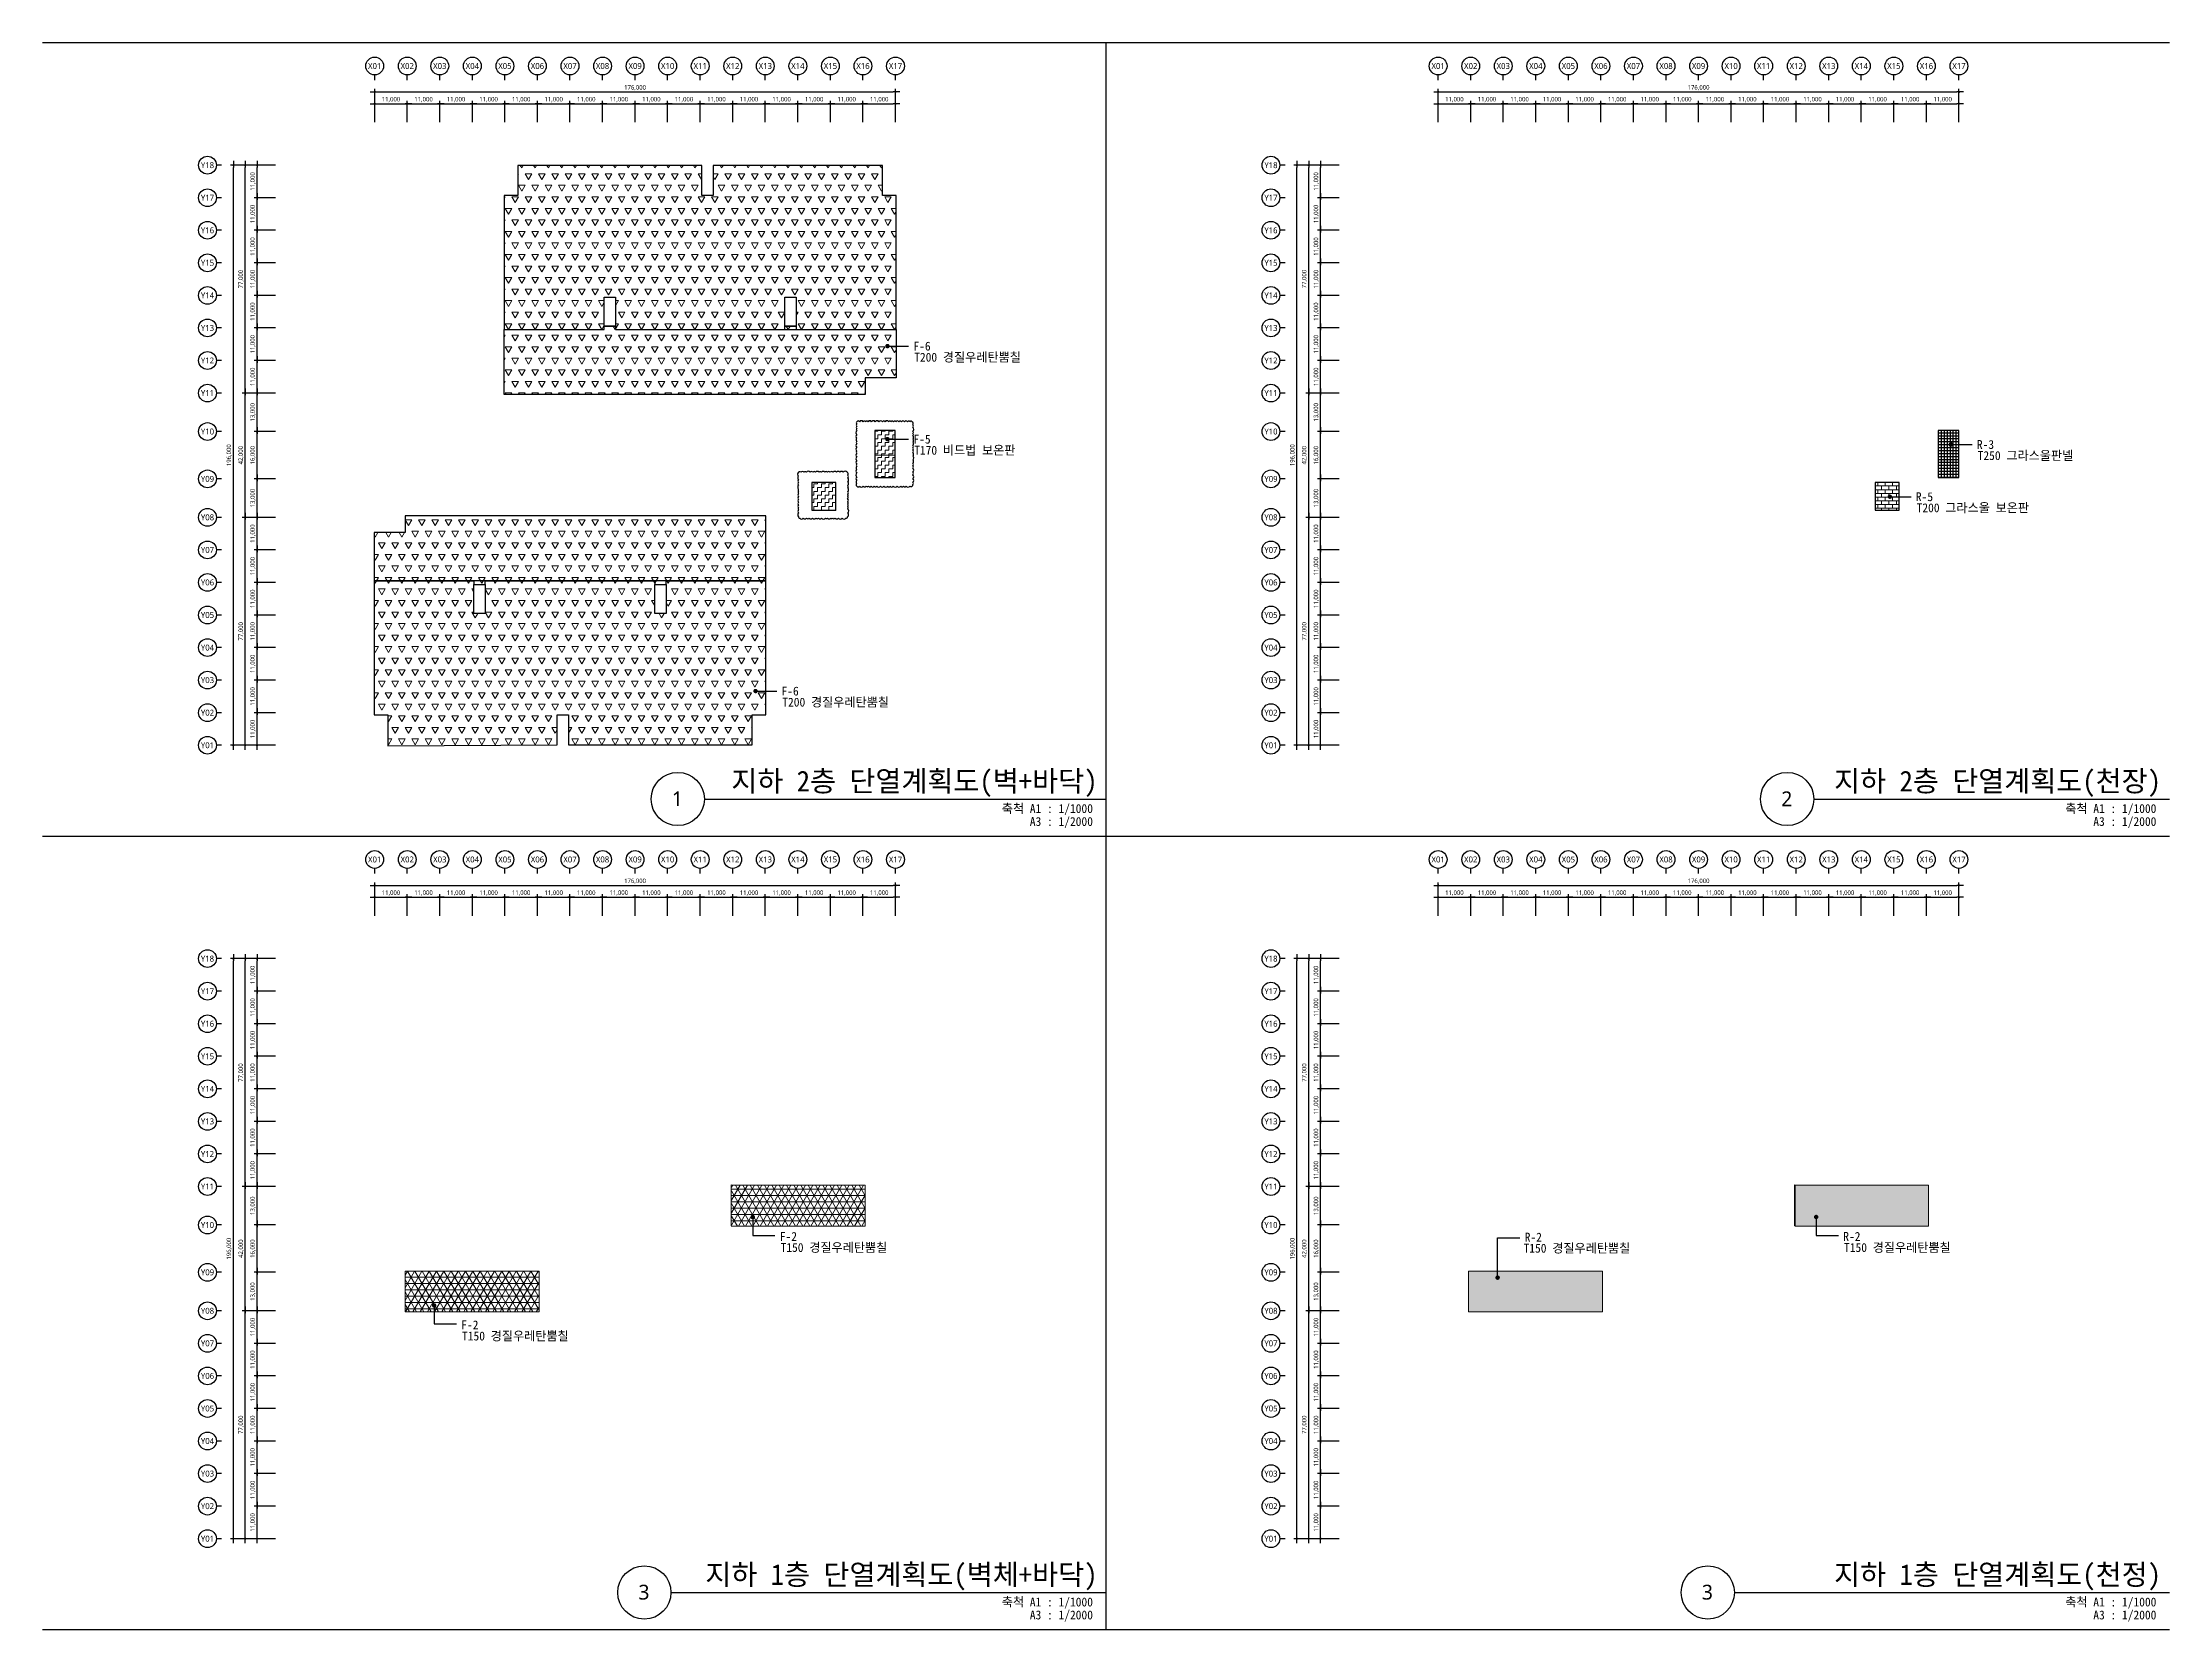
# Model space of a CAD drawing. Header units: millimetres. Extents: x 1037297 to 3512330, y 928637 to 1464837.
# Drawn here: x 1037297 to 1756047, y 928637 to 1464837 of the extents above; entities that cross this region are included whole.
import ezdxf
from ezdxf.enums import TextEntityAlignment as Align

# ---------------------------------------------------------------- set-up
doc = ezdxf.new("R2010")
doc.units = ezdxf.units.MM
doc.header["$LTSCALE"] = 5
doc.header["$MEASUREMENT"] = 0
doc.header["$PDSIZE"] = -10
for name, pattern in [('DASHDOTX2', [2, 1, -0.5, 0, -0.5]), ('DASHEDX2', [1.5, 1, -0.5]), ('HID', [2, 1.1, -0.9]), ('HIDDEN', [0.375, 0.25, -0.125]), ('JIS_09_15', [18.9, 15, -0.9, 0.6, -0.9, 0.6, -0.9]), ('PHANTOM2', [1.25, 0.625, -0.125, 0.125, -0.125, 0.125, -0.125])]:
    doc.linetypes.add(name, pattern=pattern)
doc.layers.get('0').update_dxf_attribs({"linetype": 'CONTINUOUS'})
doc.layers.get('Defpoints').update_dxf_attribs({"color": 153, "linetype": 'CONTINUOUS'})
for name, color, linetype, lineweight in [('A-AXIS-BUBL', 7, 'CONTINUOUS', 25), ('A-DIMS', 7, 'CONTINUOUS', 25), ('A-MKXS-LEAD', 7, 'CONTINUOUS', 25), ('A-MKXS-TEXT1', 3, 'CONTINUOUS', 25), ('A-XXXX-HATC', 8, 'CONTINUOUS', 18), ('A-XXXX-INSL2', 8, 'CONTINUOUS', 18), ('A-XXXX-SYMB', 7, 'CONTINUOUS', 25), ('A-XXXX-TXT1', 3, 'CONTINUOUS', 25), ('A-XXXX-TXT2', 3, 'CONTINUOUS', 25), ('A-XXXX-WAT1', 9, 'HID', 20), ('REV-202205', 20, 'CONTINUOUS', 25)]:
    doc.layers.add(name, color=color, linetype=linetype, lineweight=lineweight)
doc.styles.add('HY울릉도L', font='')
doc.styles.add('돋움체', font='')
doc.styles.add('맑은고딕', font='malgun.ttf')
doc.styles.get('HY울릉도L').set_extended_font_data('HYwulM')
doc.styles.get('돋움체').set_extended_font_data('DotumChe')
doc.dimstyles.new('CDIM', dxfattribs={"dimtxt": 3, "dimasz": 1.5, "dimexe": 2, "dimexo": 1, "dimgap": 1, "dimtad": 1, "dimdec": 0, "dimrnd": 0.5, "dimzin": 0, "dimdsep": 32, "dimlunit": 6, "dimtxsty": 'HY울릉도L', "dimblk1": '_CIDOT', "dimblk2": '_CIDOT', "dimsah": 1, "dimcen": 5.5, "dimclrd": 2, "dimclre": 2, "dimclrt": 7, "dimadec": 0, "dimazin": 0, "dimtfac": 1, "dimtdec": 0, "dimtix": 1, "dimtmove": 2, "dimatfit": 1, "dimldrblk": '_CIDOT', "dimfxl": 1, "dimtolj": 1, "dimtzin": 0, "dimlwd": -1, "dimarcsym": 0})

# ---------------------------------------------------------------- blocks, each defined once
blk = doc.blocks.new('_CIDOT')
at = {"color": 0, "linetype": 'ByBlock'}
blk.add_line((2, 0), (-1, 0), dxfattribs=at)
at = {"color": 0, "linetype": 'ByBlock', "const_width": 0.5}
blk.add_lwpolyline([(-0.25, 0, 1), (0.25, 0, 1)], format="xyb", close=True, dxfattribs=at)
blk = doc.blocks.new('*D5')
at = {"layer": 'A-DIMS', "lineweight": -2, "transparency": 16777216}
for p, q in [((93193, 67121), (85943, 67121)), ((93193, 56121), (85943, 56121))]:
    blk.add_line(p, q, dxfattribs=at)
at = {"layer": 'A-DIMS', "transparency": 16777216}
blk.add_line((86943, 56871), (86943, 66371), dxfattribs=at)
at = {"layer": 'Defpoints', "color": 0, "transparency": 16777216}
for p in [(86943, 67121), (93693, 67121), (93693, 56121)]:
    blk.add_point(p, dxfattribs=at)
at = {"layer": 'A-DIMS', "transparency": 16777216, "xscale": 750, "yscale": 750, "zscale": 750}
for p, rotation in [((86943, 67121), 90), ((86943, 56121), 270)]:
    blk.add_blockref('_CIDOT', p, dxfattribs=dict(at, rotation=rotation))
at = {"layer": 'A-DIMS', "color": 3, "transparency": 16777216, "insert": (85538, 61621), "char_height": 1500, "attachment_point": 5, "rotation": 90, "style": '맑은고딕'}
blk.add_mtext('\\A1;11,000', dxfattribs=at)
blk = doc.blocks.new('*D6')
at = {"layer": 'A-DIMS', "lineweight": -2, "transparency": 16777216}
for p, q in [((93193, 78121), (85943, 78121)), ((93193, 67121), (85943, 67121))]:
    blk.add_line(p, q, dxfattribs=at)
at = {"layer": 'A-DIMS', "transparency": 16777216}
blk.add_line((86943, 67871), (86943, 77371), dxfattribs=at)
at = {"layer": 'Defpoints', "color": 0, "transparency": 16777216}
for p in [(86943, 78121), (93693, 78121), (93693, 67121)]:
    blk.add_point(p, dxfattribs=at)
at = {"layer": 'A-DIMS', "transparency": 16777216, "xscale": 750, "yscale": 750, "zscale": 750}
for p, rotation in [((86943, 78121), 90), ((86943, 67121), 270)]:
    blk.add_blockref('_CIDOT', p, dxfattribs=dict(at, rotation=rotation))
at = {"layer": 'A-DIMS', "color": 3, "transparency": 16777216, "insert": (85538, 72621), "char_height": 1500, "attachment_point": 5, "rotation": 90, "style": '맑은고딕'}
blk.add_mtext('\\A1;11,000', dxfattribs=at)
blk = doc.blocks.new('*D7')
at = {"layer": 'A-DIMS', "lineweight": -2, "transparency": 16777216}
for p, q in [((93193, 89121), (85943, 89121)), ((93193, 78121), (85943, 78121))]:
    blk.add_line(p, q, dxfattribs=at)
at = {"layer": 'A-DIMS', "transparency": 16777216}
blk.add_line((86943, 78871), (86943, 88371), dxfattribs=at)
at = {"layer": 'Defpoints', "color": 0, "transparency": 16777216}
for p in [(86943, 89121), (93693, 89121), (93693, 78121)]:
    blk.add_point(p, dxfattribs=at)
at = {"layer": 'A-DIMS', "transparency": 16777216, "xscale": 750, "yscale": 750, "zscale": 750}
for p, rotation in [((86943, 89121), 90), ((86943, 78121), 270)]:
    blk.add_blockref('_CIDOT', p, dxfattribs=dict(at, rotation=rotation))
at = {"layer": 'A-DIMS', "color": 3, "transparency": 16777216, "insert": (85538, 83621), "char_height": 1500, "attachment_point": 5, "rotation": 90, "style": '맑은고딕'}
blk.add_mtext('\\A1;11,000', dxfattribs=at)
blk = doc.blocks.new('*D8')
at = {"layer": 'A-DIMS', "lineweight": -2, "transparency": 16777216}
for p, q in [((93193, 100121), (85943, 100121)), ((93193, 89121), (85943, 89121))]:
    blk.add_line(p, q, dxfattribs=at)
at = {"layer": 'A-DIMS', "transparency": 16777216}
blk.add_line((86943, 89871), (86943, 99371), dxfattribs=at)
at = {"layer": 'Defpoints', "color": 0, "transparency": 16777216}
for p in [(86943, 100121), (93693, 100121), (93693, 89121)]:
    blk.add_point(p, dxfattribs=at)
at = {"layer": 'A-DIMS', "transparency": 16777216, "xscale": 750, "yscale": 750, "zscale": 750}
for p, rotation in [((86943, 100121), 90), ((86943, 89121), 270)]:
    blk.add_blockref('_CIDOT', p, dxfattribs=dict(at, rotation=rotation))
at = {"layer": 'A-DIMS', "color": 3, "transparency": 16777216, "insert": (85538, 94621), "char_height": 1500, "attachment_point": 5, "rotation": 90, "style": '맑은고딕'}
blk.add_mtext('\\A1;11,000', dxfattribs=at)
blk = doc.blocks.new('*D9')
at = {"layer": 'A-DIMS', "lineweight": -2, "transparency": 16777216}
for p, q in [((93193, 111121), (85943, 111121)), ((93193, 100121), (85943, 100121))]:
    blk.add_line(p, q, dxfattribs=at)
at = {"layer": 'A-DIMS', "transparency": 16777216}
blk.add_line((86943, 100871), (86943, 110371), dxfattribs=at)
at = {"layer": 'Defpoints', "color": 0, "transparency": 16777216}
for p in [(86943, 111121), (93693, 111121), (93693, 100121)]:
    blk.add_point(p, dxfattribs=at)
at = {"layer": 'A-DIMS', "transparency": 16777216, "xscale": 750, "yscale": 750, "zscale": 750}
for p, rotation in [((86943, 111121), 90), ((86943, 100121), 270)]:
    blk.add_blockref('_CIDOT', p, dxfattribs=dict(at, rotation=rotation))
at = {"layer": 'A-DIMS', "color": 3, "transparency": 16777216, "insert": (85538, 105621), "char_height": 1500, "attachment_point": 5, "rotation": 90, "style": '맑은고딕'}
blk.add_mtext('\\A1;11,000', dxfattribs=at)
blk = doc.blocks.new('*D10')
at = {"layer": 'A-DIMS', "lineweight": -2, "transparency": 16777216}
for p, q in [((93193, 122121), (85943, 122121)), ((93193, 111121), (85943, 111121))]:
    blk.add_line(p, q, dxfattribs=at)
at = {"layer": 'A-DIMS', "transparency": 16777216}
blk.add_line((86943, 111871), (86943, 121371), dxfattribs=at)
at = {"layer": 'Defpoints', "color": 0, "transparency": 16777216}
for p in [(86943, 122121), (93693, 122121), (93693, 111121)]:
    blk.add_point(p, dxfattribs=at)
at = {"layer": 'A-DIMS', "transparency": 16777216, "xscale": 750, "yscale": 750, "zscale": 750}
for p, rotation in [((86943, 122121), 90), ((86943, 111121), 270)]:
    blk.add_blockref('_CIDOT', p, dxfattribs=dict(at, rotation=rotation))
at = {"layer": 'A-DIMS', "color": 3, "transparency": 16777216, "insert": (85538, 116621), "char_height": 1500, "attachment_point": 5, "rotation": 90, "style": '맑은고딕'}
blk.add_mtext('\\A1;11,000', dxfattribs=at)
blk = doc.blocks.new('*D11')
at = {"layer": 'A-DIMS', "lineweight": -2, "transparency": 16777216}
for p, q in [((93193, 135121), (85943, 135121)), ((93193, 122121), (85943, 122121))]:
    blk.add_line(p, q, dxfattribs=at)
at = {"layer": 'A-DIMS', "transparency": 16777216}
blk.add_line((86943, 122871), (86943, 134371), dxfattribs=at)
at = {"layer": 'Defpoints', "color": 0, "transparency": 16777216}
for p in [(86943, 135121), (93693, 135121), (93693, 122121)]:
    blk.add_point(p, dxfattribs=at)
at = {"layer": 'A-DIMS', "transparency": 16777216, "xscale": 750, "yscale": 750, "zscale": 750}
for p, rotation in [((86943, 135121), 90), ((86943, 122121), 270)]:
    blk.add_blockref('_CIDOT', p, dxfattribs=dict(at, rotation=rotation))
at = {"layer": 'A-DIMS', "color": 3, "transparency": 16777216, "insert": (85538, 128621), "char_height": 1500, "attachment_point": 5, "rotation": 90, "style": '맑은고딕'}
blk.add_mtext('\\A1;13,000', dxfattribs=at)
blk = doc.blocks.new('*D12')
at = {"layer": 'A-DIMS', "lineweight": -2, "transparency": 16777216}
for p, q in [((93193, 151121), (85943, 151121)), ((93193, 135121), (85943, 135121))]:
    blk.add_line(p, q, dxfattribs=at)
at = {"layer": 'A-DIMS', "transparency": 16777216}
blk.add_line((86943, 135871), (86943, 150371), dxfattribs=at)
at = {"layer": 'Defpoints', "color": 0, "transparency": 16777216}
for p in [(86943, 151121), (93693, 151121), (93693, 135121)]:
    blk.add_point(p, dxfattribs=at)
at = {"layer": 'A-DIMS', "transparency": 16777216, "xscale": 750, "yscale": 750, "zscale": 750}
for p, rotation in [((86943, 151121), 90), ((86943, 135121), 270)]:
    blk.add_blockref('_CIDOT', p, dxfattribs=dict(at, rotation=rotation))
at = {"layer": 'A-DIMS', "color": 3, "transparency": 16777216, "insert": (85538, 143121), "char_height": 1500, "attachment_point": 5, "rotation": 90, "style": '맑은고딕'}
blk.add_mtext('\\A1;16,000', dxfattribs=at)
blk = doc.blocks.new('*D13')
at = {"layer": 'A-DIMS', "lineweight": -2, "transparency": 16777216}
for p, q in [((93193, 164121), (85943, 164121)), ((93193, 151121), (85943, 151121))]:
    blk.add_line(p, q, dxfattribs=at)
at = {"layer": 'A-DIMS', "transparency": 16777216}
blk.add_line((86943, 151871), (86943, 163371), dxfattribs=at)
at = {"layer": 'Defpoints', "color": 0, "transparency": 16777216}
for p in [(86943, 164121), (93693, 164121), (93693, 151121)]:
    blk.add_point(p, dxfattribs=at)
at = {"layer": 'A-DIMS', "transparency": 16777216, "xscale": 750, "yscale": 750, "zscale": 750}
for p, rotation in [((86943, 164121), 90), ((86943, 151121), 270)]:
    blk.add_blockref('_CIDOT', p, dxfattribs=dict(at, rotation=rotation))
at = {"layer": 'A-DIMS', "color": 3, "transparency": 16777216, "insert": (85538, 157621), "char_height": 1500, "attachment_point": 5, "rotation": 90, "style": '맑은고딕'}
blk.add_mtext('\\A1;13,000', dxfattribs=at)
blk = doc.blocks.new('*D14')
at = {"layer": 'A-DIMS', "lineweight": -2, "transparency": 16777216}
for p, q in [((93193, 175121), (85943, 175121)), ((93193, 164121), (85943, 164121))]:
    blk.add_line(p, q, dxfattribs=at)
at = {"layer": 'A-DIMS', "transparency": 16777216}
blk.add_line((86943, 164871), (86943, 174371), dxfattribs=at)
at = {"layer": 'Defpoints', "color": 0, "transparency": 16777216}
for p in [(86943, 175121), (93693, 175121), (93693, 164121)]:
    blk.add_point(p, dxfattribs=at)
at = {"layer": 'A-DIMS', "transparency": 16777216, "xscale": 750, "yscale": 750, "zscale": 750}
for p, rotation in [((86943, 175121), 90), ((86943, 164121), 270)]:
    blk.add_blockref('_CIDOT', p, dxfattribs=dict(at, rotation=rotation))
at = {"layer": 'A-DIMS', "color": 3, "transparency": 16777216, "insert": (85538, 169621), "char_height": 1500, "attachment_point": 5, "rotation": 90, "style": '맑은고딕'}
blk.add_mtext('\\A1;11,000', dxfattribs=at)
blk = doc.blocks.new('*D15')
at = {"layer": 'A-DIMS', "lineweight": -2, "transparency": 16777216}
for p, q in [((93193, 186121), (85943, 186121)), ((93193, 175121), (85943, 175121))]:
    blk.add_line(p, q, dxfattribs=at)
at = {"layer": 'A-DIMS', "transparency": 16777216}
blk.add_line((86943, 175871), (86943, 185371), dxfattribs=at)
at = {"layer": 'Defpoints', "color": 0, "transparency": 16777216}
for p in [(86943, 186121), (93693, 186121), (93693, 175121)]:
    blk.add_point(p, dxfattribs=at)
at = {"layer": 'A-DIMS', "transparency": 16777216, "xscale": 750, "yscale": 750, "zscale": 750}
for p, rotation in [((86943, 186121), 90), ((86943, 175121), 270)]:
    blk.add_blockref('_CIDOT', p, dxfattribs=dict(at, rotation=rotation))
at = {"layer": 'A-DIMS', "color": 3, "transparency": 16777216, "insert": (85538, 180621), "char_height": 1500, "attachment_point": 5, "rotation": 90, "style": '맑은고딕'}
blk.add_mtext('\\A1;11,000', dxfattribs=at)
blk = doc.blocks.new('*D16')
at = {"layer": 'A-DIMS', "lineweight": -2, "transparency": 16777216}
for p, q in [((93193, 197121), (85943, 197121)), ((93193, 186121), (85943, 186121))]:
    blk.add_line(p, q, dxfattribs=at)
at = {"layer": 'A-DIMS', "transparency": 16777216}
blk.add_line((86943, 186871), (86943, 196371), dxfattribs=at)
at = {"layer": 'Defpoints', "color": 0, "transparency": 16777216}
for p in [(86943, 197121), (93693, 197121), (93693, 186121)]:
    blk.add_point(p, dxfattribs=at)
at = {"layer": 'A-DIMS', "transparency": 16777216, "xscale": 750, "yscale": 750, "zscale": 750}
for p, rotation in [((86943, 197121), 90), ((86943, 186121), 270)]:
    blk.add_blockref('_CIDOT', p, dxfattribs=dict(at, rotation=rotation))
at = {"layer": 'A-DIMS', "color": 3, "transparency": 16777216, "insert": (85538, 191621), "char_height": 1500, "attachment_point": 5, "rotation": 90, "style": '맑은고딕'}
blk.add_mtext('\\A1;11,000', dxfattribs=at)
blk = doc.blocks.new('*D17')
at = {"layer": 'A-DIMS', "lineweight": -2, "transparency": 16777216}
for p, q in [((93193, 208121), (85943, 208121)), ((93193, 197121), (85943, 197121))]:
    blk.add_line(p, q, dxfattribs=at)
at = {"layer": 'A-DIMS', "transparency": 16777216}
blk.add_line((86943, 197871), (86943, 207371), dxfattribs=at)
at = {"layer": 'Defpoints', "color": 0, "transparency": 16777216}
for p in [(86943, 208121), (93693, 208121), (93693, 197121)]:
    blk.add_point(p, dxfattribs=at)
at = {"layer": 'A-DIMS', "transparency": 16777216, "xscale": 750, "yscale": 750, "zscale": 750}
for p, rotation in [((86943, 208121), 90), ((86943, 197121), 270)]:
    blk.add_blockref('_CIDOT', p, dxfattribs=dict(at, rotation=rotation))
at = {"layer": 'A-DIMS', "color": 3, "transparency": 16777216, "insert": (85538, 202621), "char_height": 1500, "attachment_point": 5, "rotation": 90, "style": '맑은고딕'}
blk.add_mtext('\\A1;11,000', dxfattribs=at)
blk = doc.blocks.new('*D18')
at = {"layer": 'A-DIMS', "lineweight": -2, "transparency": 16777216}
for p, q in [((93193, 219121), (85943, 219121)), ((93193, 208121), (85943, 208121))]:
    blk.add_line(p, q, dxfattribs=at)
at = {"layer": 'A-DIMS', "transparency": 16777216}
blk.add_line((86943, 208871), (86943, 218371), dxfattribs=at)
at = {"layer": 'Defpoints', "color": 0, "transparency": 16777216}
for p in [(86943, 219121), (93693, 219121), (93693, 208121)]:
    blk.add_point(p, dxfattribs=at)
at = {"layer": 'A-DIMS', "transparency": 16777216, "xscale": 750, "yscale": 750, "zscale": 750}
for p, rotation in [((86943, 219121), 90), ((86943, 208121), 270)]:
    blk.add_blockref('_CIDOT', p, dxfattribs=dict(at, rotation=rotation))
at = {"layer": 'A-DIMS', "color": 3, "transparency": 16777216, "insert": (85538, 213621), "char_height": 1500, "attachment_point": 5, "rotation": 90, "style": '맑은고딕'}
blk.add_mtext('\\A1;11,000', dxfattribs=at)
blk = doc.blocks.new('*D19')
at = {"layer": 'A-DIMS', "lineweight": -2, "transparency": 16777216}
for p, q in [((93193, 230121), (85943, 230121)), ((93193, 219121), (85943, 219121))]:
    blk.add_line(p, q, dxfattribs=at)
at = {"layer": 'A-DIMS', "transparency": 16777216}
blk.add_line((86943, 219871), (86943, 229371), dxfattribs=at)
at = {"layer": 'Defpoints', "color": 0, "transparency": 16777216}
for p in [(86943, 230121), (93693, 230121), (93693, 219121)]:
    blk.add_point(p, dxfattribs=at)
at = {"layer": 'A-DIMS', "transparency": 16777216, "xscale": 750, "yscale": 750, "zscale": 750}
for p, rotation in [((86943, 230121), 90), ((86943, 219121), 270)]:
    blk.add_blockref('_CIDOT', p, dxfattribs=dict(at, rotation=rotation))
at = {"layer": 'A-DIMS', "color": 3, "transparency": 16777216, "insert": (85538, 224621), "char_height": 1500, "attachment_point": 5, "rotation": 90, "style": '맑은고딕'}
blk.add_mtext('\\A1;11,000', dxfattribs=at)
blk = doc.blocks.new('*D20')
at = {"layer": 'A-DIMS', "lineweight": -2, "transparency": 16777216}
for p, q in [((93193, 241121), (85943, 241121)), ((93193, 230121), (85943, 230121))]:
    blk.add_line(p, q, dxfattribs=at)
at = {"layer": 'A-DIMS', "transparency": 16777216}
blk.add_line((86943, 230871), (86943, 240371), dxfattribs=at)
at = {"layer": 'Defpoints', "color": 0, "transparency": 16777216}
for p in [(86943, 241121), (93693, 241121), (93693, 230121)]:
    blk.add_point(p, dxfattribs=at)
at = {"layer": 'A-DIMS', "transparency": 16777216, "xscale": 750, "yscale": 750, "zscale": 750}
for p, rotation in [((86943, 241121), 90), ((86943, 230121), 270)]:
    blk.add_blockref('_CIDOT', p, dxfattribs=dict(at, rotation=rotation))
at = {"layer": 'A-DIMS', "color": 3, "transparency": 16777216, "insert": (85538, 235621), "char_height": 1500, "attachment_point": 5, "rotation": 90, "style": '맑은고딕'}
blk.add_mtext('\\A1;11,000', dxfattribs=at)
blk = doc.blocks.new('*D21')
at = {"layer": 'A-DIMS', "lineweight": -2, "transparency": 16777216}
for p, q in [((93193, 122121), (81943, 122121)), ((93193, 45121), (81943, 45121))]:
    blk.add_line(p, q, dxfattribs=at)
at = {"layer": 'A-DIMS', "transparency": 16777216}
blk.add_line((82943, 45871), (82943, 121371), dxfattribs=at)
at = {"layer": 'Defpoints', "color": 0, "transparency": 16777216}
for p in [(82943, 122121), (93693, 122121), (93693, 45121)]:
    blk.add_point(p, dxfattribs=at)
at = {"layer": 'A-DIMS', "transparency": 16777216, "xscale": 750, "yscale": 750, "zscale": 750}
for p, rotation in [((82943, 122121), 90), ((82943, 45121), 270)]:
    blk.add_blockref('_CIDOT', p, dxfattribs=dict(at, rotation=rotation))
at = {"layer": 'A-DIMS', "color": 3, "transparency": 16777216, "insert": (81542, 83621), "char_height": 1500, "attachment_point": 5, "rotation": 90, "style": '맑은고딕'}
blk.add_mtext('\\A1;77,000', dxfattribs=at)
blk = doc.blocks.new('*D22')
at = {"layer": 'A-DIMS', "lineweight": -2, "transparency": 16777216}
for p, q in [((93193, 241121), (77943, 241121)), ((93193, 45121), (77943, 45121))]:
    blk.add_line(p, q, dxfattribs=at)
at = {"layer": 'A-DIMS', "transparency": 16777216}
blk.add_line((78943, 45871), (78943, 240371), dxfattribs=at)
at = {"layer": 'Defpoints', "color": 0, "transparency": 16777216}
for p in [(78943, 241121), (93693, 241121), (93693, 45121)]:
    blk.add_point(p, dxfattribs=at)
at = {"layer": 'A-DIMS', "transparency": 16777216, "xscale": 750, "yscale": 750, "zscale": 750}
for p, rotation in [((78943, 241121), 90), ((78943, 45121), 270)]:
    blk.add_blockref('_CIDOT', p, dxfattribs=dict(at, rotation=rotation))
at = {"layer": 'A-DIMS', "color": 3, "transparency": 16777216, "insert": (77538, 143121), "char_height": 1500, "attachment_point": 5, "rotation": 90, "style": '맑은고딕'}
blk.add_mtext('\\A1;196,000', dxfattribs=at)
blk = doc.blocks.new('*D23')
at = {"layer": 'A-DIMS', "lineweight": -2, "transparency": 16777216}
for p, q in [((93193, 56121), (85943, 56121)), ((93193, 45121), (85943, 45121))]:
    blk.add_line(p, q, dxfattribs=at)
at = {"layer": 'A-DIMS', "transparency": 16777216}
blk.add_line((86943, 45871), (86943, 55371), dxfattribs=at)
at = {"layer": 'Defpoints', "color": 0, "transparency": 16777216}
for p in [(86943, 56121), (93693, 56121), (93693, 45121)]:
    blk.add_point(p, dxfattribs=at)
at = {"layer": 'A-DIMS', "transparency": 16777216, "xscale": 750, "yscale": 750, "zscale": 750}
for p, rotation in [((86943, 56121), 90), ((86943, 45121), 270)]:
    blk.add_blockref('_CIDOT', p, dxfattribs=dict(at, rotation=rotation))
at = {"layer": 'A-DIMS', "color": 3, "transparency": 16777216, "insert": (85538, 50621), "char_height": 1500, "attachment_point": 5, "rotation": 90, "style": '맑은고딕'}
blk.add_mtext('\\A1;11,000', dxfattribs=at)
blk = doc.blocks.new('*D24')
at = {"layer": 'A-DIMS', "lineweight": -2, "transparency": 16777216}
for p, q in [((93193, 164121), (81943, 164121)), ((93193, 122121), (81943, 122121))]:
    blk.add_line(p, q, dxfattribs=at)
at = {"layer": 'A-DIMS', "transparency": 16777216}
blk.add_line((82943, 122871), (82943, 163371), dxfattribs=at)
at = {"layer": 'Defpoints', "color": 0, "transparency": 16777216}
for p in [(82943, 164121), (93693, 164121), (93693, 122121)]:
    blk.add_point(p, dxfattribs=at)
at = {"layer": 'A-DIMS', "transparency": 16777216, "xscale": 750, "yscale": 750, "zscale": 750}
for p, rotation in [((82943, 164121), 90), ((82943, 122121), 270)]:
    blk.add_blockref('_CIDOT', p, dxfattribs=dict(at, rotation=rotation))
at = {"layer": 'A-DIMS', "color": 3, "transparency": 16777216, "insert": (81542, 143121), "char_height": 1500, "attachment_point": 5, "rotation": 90, "style": '맑은고딕'}
blk.add_mtext('\\A1;42,000', dxfattribs=at)
blk = doc.blocks.new('*D25')
at = {"layer": 'A-DIMS', "lineweight": -2, "transparency": 16777216}
for p, q in [((93193, 241121), (81943, 241121)), ((93193, 164121), (81943, 164121))]:
    blk.add_line(p, q, dxfattribs=at)
at = {"layer": 'A-DIMS', "transparency": 16777216}
blk.add_line((82943, 164871), (82943, 240371), dxfattribs=at)
at = {"layer": 'Defpoints', "color": 0, "transparency": 16777216}
for p in [(82943, 241121), (93693, 241121), (93693, 164121)]:
    blk.add_point(p, dxfattribs=at)
at = {"layer": 'A-DIMS', "transparency": 16777216, "xscale": 750, "yscale": 750, "zscale": 750}
for p, rotation in [((82943, 241121), 90), ((82943, 164121), 270)]:
    blk.add_blockref('_CIDOT', p, dxfattribs=dict(at, rotation=rotation))
at = {"layer": 'A-DIMS', "color": 3, "transparency": 16777216, "insert": (81542, 202621), "char_height": 1500, "attachment_point": 5, "rotation": 90, "style": '맑은고딕'}
blk.add_mtext('\\A1;77,000', dxfattribs=at)
blk = doc.blocks.new('*D26')
at = {"layer": 'A-DIMS', "lineweight": -2, "transparency": 16777216}
for p, q in [((148693, 255621), (148693, 262871)), ((159693, 255621), (159693, 262871))]:
    blk.add_line(p, q, dxfattribs=at)
at = {"layer": 'A-DIMS', "transparency": 16777216}
blk.add_line((149443, 261871), (158943, 261871), dxfattribs=at)
at = {"layer": 'Defpoints', "color": 0, "transparency": 16777216}
for p in [(159693, 261871), (148693, 255121), (159693, 255121)]:
    blk.add_point(p, dxfattribs=at)
at = {"layer": 'A-DIMS', "transparency": 16777216, "xscale": 750, "yscale": 750, "zscale": 750, "rotation": 180}
blk.add_blockref('_CIDOT', (148693, 261871), dxfattribs=at)
at = {"layer": 'A-DIMS', "transparency": 16777216, "xscale": 750, "yscale": 750, "zscale": 750}
blk.add_blockref('_CIDOT', (159693, 261871), dxfattribs=at)
at = {"layer": 'A-DIMS', "color": 3, "transparency": 16777216, "insert": (154193, 263275), "char_height": 1500, "attachment_point": 5, "style": '맑은고딕'}
blk.add_mtext('\\A1;11,000', dxfattribs=at)
blk = doc.blocks.new('*D27')
at = {"layer": 'A-DIMS', "lineweight": -2, "transparency": 16777216}
for p, q in [((159693, 255621), (159693, 262871)), ((170693, 255621), (170693, 262871))]:
    blk.add_line(p, q, dxfattribs=at)
at = {"layer": 'A-DIMS', "transparency": 16777216}
blk.add_line((160443, 261871), (169943, 261871), dxfattribs=at)
at = {"layer": 'Defpoints', "color": 0, "transparency": 16777216}
for p in [(170693, 261871), (159693, 255121), (170693, 255121)]:
    blk.add_point(p, dxfattribs=at)
at = {"layer": 'A-DIMS', "transparency": 16777216, "xscale": 750, "yscale": 750, "zscale": 750, "rotation": 180}
blk.add_blockref('_CIDOT', (159693, 261871), dxfattribs=at)
at = {"layer": 'A-DIMS', "transparency": 16777216, "xscale": 750, "yscale": 750, "zscale": 750}
blk.add_blockref('_CIDOT', (170693, 261871), dxfattribs=at)
at = {"layer": 'A-DIMS', "color": 3, "transparency": 16777216, "insert": (165193, 263275), "char_height": 1500, "attachment_point": 5, "style": '맑은고딕'}
blk.add_mtext('\\A1;11,000', dxfattribs=at)
blk = doc.blocks.new('*D28')
at = {"layer": 'A-DIMS', "lineweight": -2, "transparency": 16777216}
for p, q in [((170693, 255621), (170693, 262871)), ((181693, 255621), (181693, 262871))]:
    blk.add_line(p, q, dxfattribs=at)
at = {"layer": 'A-DIMS', "transparency": 16777216}
blk.add_line((171443, 261871), (180943, 261871), dxfattribs=at)
at = {"layer": 'Defpoints', "color": 0, "transparency": 16777216}
for p in [(181693, 261871), (170693, 255121), (181693, 255121)]:
    blk.add_point(p, dxfattribs=at)
at = {"layer": 'A-DIMS', "transparency": 16777216, "xscale": 750, "yscale": 750, "zscale": 750, "rotation": 180}
blk.add_blockref('_CIDOT', (170693, 261871), dxfattribs=at)
at = {"layer": 'A-DIMS', "transparency": 16777216, "xscale": 750, "yscale": 750, "zscale": 750}
blk.add_blockref('_CIDOT', (181693, 261871), dxfattribs=at)
at = {"layer": 'A-DIMS', "color": 3, "transparency": 16777216, "insert": (176193, 263275), "char_height": 1500, "attachment_point": 5, "style": '맑은고딕'}
blk.add_mtext('\\A1;11,000', dxfattribs=at)
blk = doc.blocks.new('*D29')
at = {"layer": 'A-DIMS', "lineweight": -2, "transparency": 16777216}
for p, q in [((181693, 255621), (181693, 262871)), ((192693, 255621), (192693, 262871))]:
    blk.add_line(p, q, dxfattribs=at)
at = {"layer": 'A-DIMS', "transparency": 16777216}
blk.add_line((182443, 261871), (191943, 261871), dxfattribs=at)
at = {"layer": 'Defpoints', "color": 0, "transparency": 16777216}
for p in [(192693, 261871), (181693, 255121), (192693, 255121)]:
    blk.add_point(p, dxfattribs=at)
at = {"layer": 'A-DIMS', "transparency": 16777216, "xscale": 750, "yscale": 750, "zscale": 750, "rotation": 180}
blk.add_blockref('_CIDOT', (181693, 261871), dxfattribs=at)
at = {"layer": 'A-DIMS', "transparency": 16777216, "xscale": 750, "yscale": 750, "zscale": 750}
blk.add_blockref('_CIDOT', (192693, 261871), dxfattribs=at)
at = {"layer": 'A-DIMS', "color": 3, "transparency": 16777216, "insert": (187193, 263275), "char_height": 1500, "attachment_point": 5, "style": '맑은고딕'}
blk.add_mtext('\\A1;11,000', dxfattribs=at)
blk = doc.blocks.new('*D30')
at = {"layer": 'A-DIMS', "lineweight": -2, "transparency": 16777216}
for p, q in [((192693, 255621), (192693, 262871)), ((203693, 255621), (203693, 262871))]:
    blk.add_line(p, q, dxfattribs=at)
at = {"layer": 'A-DIMS', "transparency": 16777216}
blk.add_line((193443, 261871), (202943, 261871), dxfattribs=at)
at = {"layer": 'Defpoints', "color": 0, "transparency": 16777216}
for p in [(203693, 261871), (192693, 255121), (203693, 255121)]:
    blk.add_point(p, dxfattribs=at)
at = {"layer": 'A-DIMS', "transparency": 16777216, "xscale": 750, "yscale": 750, "zscale": 750, "rotation": 180}
blk.add_blockref('_CIDOT', (192693, 261871), dxfattribs=at)
at = {"layer": 'A-DIMS', "transparency": 16777216, "xscale": 750, "yscale": 750, "zscale": 750}
blk.add_blockref('_CIDOT', (203693, 261871), dxfattribs=at)
at = {"layer": 'A-DIMS', "color": 3, "transparency": 16777216, "insert": (198193, 263275), "char_height": 1500, "attachment_point": 5, "style": '맑은고딕'}
blk.add_mtext('\\A1;11,000', dxfattribs=at)
blk = doc.blocks.new('*D31')
at = {"layer": 'A-DIMS', "lineweight": -2, "transparency": 16777216}
for p, q in [((203693, 255621), (203693, 262871)), ((214693, 255621), (214693, 262871))]:
    blk.add_line(p, q, dxfattribs=at)
at = {"layer": 'A-DIMS', "transparency": 16777216}
blk.add_line((204443, 261871), (213943, 261871), dxfattribs=at)
at = {"layer": 'Defpoints', "color": 0, "transparency": 16777216}
for p in [(214693, 261871), (203693, 255121), (214693, 255121)]:
    blk.add_point(p, dxfattribs=at)
at = {"layer": 'A-DIMS', "transparency": 16777216, "xscale": 750, "yscale": 750, "zscale": 750, "rotation": 180}
blk.add_blockref('_CIDOT', (203693, 261871), dxfattribs=at)
at = {"layer": 'A-DIMS', "transparency": 16777216, "xscale": 750, "yscale": 750, "zscale": 750}
blk.add_blockref('_CIDOT', (214693, 261871), dxfattribs=at)
at = {"layer": 'A-DIMS', "color": 3, "transparency": 16777216, "insert": (209193, 263275), "char_height": 1500, "attachment_point": 5, "style": '맑은고딕'}
blk.add_mtext('\\A1;11,000', dxfattribs=at)
blk = doc.blocks.new('*D32')
at = {"layer": 'A-DIMS', "lineweight": -2, "transparency": 16777216}
for p, q in [((214693, 255621), (214693, 262871)), ((225693, 255621), (225693, 262871))]:
    blk.add_line(p, q, dxfattribs=at)
at = {"layer": 'A-DIMS', "transparency": 16777216}
blk.add_line((215443, 261871), (224943, 261871), dxfattribs=at)
at = {"layer": 'Defpoints', "color": 0, "transparency": 16777216}
for p in [(225693, 261871), (214693, 255121), (225693, 255121)]:
    blk.add_point(p, dxfattribs=at)
at = {"layer": 'A-DIMS', "transparency": 16777216, "xscale": 750, "yscale": 750, "zscale": 750, "rotation": 180}
blk.add_blockref('_CIDOT', (214693, 261871), dxfattribs=at)
at = {"layer": 'A-DIMS', "transparency": 16777216, "xscale": 750, "yscale": 750, "zscale": 750}
blk.add_blockref('_CIDOT', (225693, 261871), dxfattribs=at)
at = {"layer": 'A-DIMS', "color": 3, "transparency": 16777216, "insert": (220193, 263275), "char_height": 1500, "attachment_point": 5, "style": '맑은고딕'}
blk.add_mtext('\\A1;11,000', dxfattribs=at)
blk = doc.blocks.new('*D33')
at = {"layer": 'A-DIMS', "lineweight": -2, "transparency": 16777216}
for p, q in [((225693, 255621), (225693, 262871)), ((236693, 255621), (236693, 262871))]:
    blk.add_line(p, q, dxfattribs=at)
at = {"layer": 'A-DIMS', "transparency": 16777216}
blk.add_line((226443, 261871), (235943, 261871), dxfattribs=at)
at = {"layer": 'Defpoints', "color": 0, "transparency": 16777216}
for p in [(236693, 261871), (225693, 255121), (236693, 255121)]:
    blk.add_point(p, dxfattribs=at)
at = {"layer": 'A-DIMS', "transparency": 16777216, "xscale": 750, "yscale": 750, "zscale": 750, "rotation": 180}
blk.add_blockref('_CIDOT', (225693, 261871), dxfattribs=at)
at = {"layer": 'A-DIMS', "transparency": 16777216, "xscale": 750, "yscale": 750, "zscale": 750}
blk.add_blockref('_CIDOT', (236693, 261871), dxfattribs=at)
at = {"layer": 'A-DIMS', "color": 3, "transparency": 16777216, "insert": (231193, 263275), "char_height": 1500, "attachment_point": 5, "style": '맑은고딕'}
blk.add_mtext('\\A1;11,000', dxfattribs=at)
blk = doc.blocks.new('*D34')
at = {"layer": 'A-DIMS', "lineweight": -2, "transparency": 16777216}
for p, q in [((236693, 255621), (236693, 262871)), ((247693, 255621), (247693, 262871))]:
    blk.add_line(p, q, dxfattribs=at)
at = {"layer": 'A-DIMS', "transparency": 16777216}
blk.add_line((237443, 261871), (246943, 261871), dxfattribs=at)
at = {"layer": 'Defpoints', "color": 0, "transparency": 16777216}
for p in [(247693, 261871), (236693, 255121), (247693, 255121)]:
    blk.add_point(p, dxfattribs=at)
at = {"layer": 'A-DIMS', "transparency": 16777216, "xscale": 750, "yscale": 750, "zscale": 750, "rotation": 180}
blk.add_blockref('_CIDOT', (236693, 261871), dxfattribs=at)
at = {"layer": 'A-DIMS', "transparency": 16777216, "xscale": 750, "yscale": 750, "zscale": 750}
blk.add_blockref('_CIDOT', (247693, 261871), dxfattribs=at)
at = {"layer": 'A-DIMS', "color": 3, "transparency": 16777216, "insert": (242193, 263275), "char_height": 1500, "attachment_point": 5, "style": '맑은고딕'}
blk.add_mtext('\\A1;11,000', dxfattribs=at)
blk = doc.blocks.new('*D35')
at = {"layer": 'A-DIMS', "lineweight": -2, "transparency": 16777216}
for p, q in [((247693, 255621), (247693, 262871)), ((258693, 255621), (258693, 262871))]:
    blk.add_line(p, q, dxfattribs=at)
at = {"layer": 'A-DIMS', "transparency": 16777216}
blk.add_line((248443, 261871), (257943, 261871), dxfattribs=at)
at = {"layer": 'Defpoints', "color": 0, "transparency": 16777216}
for p in [(258693, 261871), (247693, 255121), (258693, 255121)]:
    blk.add_point(p, dxfattribs=at)
at = {"layer": 'A-DIMS', "transparency": 16777216, "xscale": 750, "yscale": 750, "zscale": 750, "rotation": 180}
blk.add_blockref('_CIDOT', (247693, 261871), dxfattribs=at)
at = {"layer": 'A-DIMS', "transparency": 16777216, "xscale": 750, "yscale": 750, "zscale": 750}
blk.add_blockref('_CIDOT', (258693, 261871), dxfattribs=at)
at = {"layer": 'A-DIMS', "color": 3, "transparency": 16777216, "insert": (253193, 263275), "char_height": 1500, "attachment_point": 5, "style": '맑은고딕'}
blk.add_mtext('\\A1;11,000', dxfattribs=at)
blk = doc.blocks.new('*D36')
at = {"layer": 'A-DIMS', "lineweight": -2, "transparency": 16777216}
for p, q in [((258693, 255621), (258693, 262871)), ((269693, 255621), (269693, 262871))]:
    blk.add_line(p, q, dxfattribs=at)
at = {"layer": 'A-DIMS', "transparency": 16777216}
blk.add_line((259443, 261871), (268943, 261871), dxfattribs=at)
at = {"layer": 'Defpoints', "color": 0, "transparency": 16777216}
for p in [(269693, 261871), (258693, 255121), (269693, 255121)]:
    blk.add_point(p, dxfattribs=at)
at = {"layer": 'A-DIMS', "transparency": 16777216, "xscale": 750, "yscale": 750, "zscale": 750, "rotation": 180}
blk.add_blockref('_CIDOT', (258693, 261871), dxfattribs=at)
at = {"layer": 'A-DIMS', "transparency": 16777216, "xscale": 750, "yscale": 750, "zscale": 750}
blk.add_blockref('_CIDOT', (269693, 261871), dxfattribs=at)
at = {"layer": 'A-DIMS', "color": 3, "transparency": 16777216, "insert": (264193, 263275), "char_height": 1500, "attachment_point": 5, "style": '맑은고딕'}
blk.add_mtext('\\A1;11,000', dxfattribs=at)
blk = doc.blocks.new('*D37')
at = {"layer": 'A-DIMS', "lineweight": -2, "transparency": 16777216}
for p, q in [((269693, 255621), (269693, 262871)), ((280693, 255621), (280693, 262871))]:
    blk.add_line(p, q, dxfattribs=at)
at = {"layer": 'A-DIMS', "transparency": 16777216}
blk.add_line((270443, 261871), (279943, 261871), dxfattribs=at)
at = {"layer": 'Defpoints', "color": 0, "transparency": 16777216}
for p in [(280693, 261871), (269693, 255121), (280693, 255121)]:
    blk.add_point(p, dxfattribs=at)
at = {"layer": 'A-DIMS', "transparency": 16777216, "xscale": 750, "yscale": 750, "zscale": 750, "rotation": 180}
blk.add_blockref('_CIDOT', (269693, 261871), dxfattribs=at)
at = {"layer": 'A-DIMS', "transparency": 16777216, "xscale": 750, "yscale": 750, "zscale": 750}
blk.add_blockref('_CIDOT', (280693, 261871), dxfattribs=at)
at = {"layer": 'A-DIMS', "color": 3, "transparency": 16777216, "insert": (275193, 263275), "char_height": 1500, "attachment_point": 5, "style": '맑은고딕'}
blk.add_mtext('\\A1;11,000', dxfattribs=at)
blk = doc.blocks.new('*D38')
at = {"layer": 'A-DIMS', "lineweight": -2, "transparency": 16777216}
for p, q in [((280693, 255621), (280693, 262871)), ((291693, 255621), (291693, 262871))]:
    blk.add_line(p, q, dxfattribs=at)
at = {"layer": 'A-DIMS', "transparency": 16777216}
blk.add_line((281443, 261871), (290943, 261871), dxfattribs=at)
at = {"layer": 'Defpoints', "color": 0, "transparency": 16777216}
for p in [(291693, 261871), (280693, 255121), (291693, 255121)]:
    blk.add_point(p, dxfattribs=at)
at = {"layer": 'A-DIMS', "transparency": 16777216, "xscale": 750, "yscale": 750, "zscale": 750, "rotation": 180}
blk.add_blockref('_CIDOT', (280693, 261871), dxfattribs=at)
at = {"layer": 'A-DIMS', "transparency": 16777216, "xscale": 750, "yscale": 750, "zscale": 750}
blk.add_blockref('_CIDOT', (291693, 261871), dxfattribs=at)
at = {"layer": 'A-DIMS', "color": 3, "transparency": 16777216, "insert": (286193, 263275), "char_height": 1500, "attachment_point": 5, "style": '맑은고딕'}
blk.add_mtext('\\A1;11,000', dxfattribs=at)
blk = doc.blocks.new('*D39')
at = {"layer": 'A-DIMS', "lineweight": -2, "transparency": 16777216}
for p, q in [((126693, 255621), (126693, 266871)), ((302693, 255621), (302693, 266871))]:
    blk.add_line(p, q, dxfattribs=at)
at = {"layer": 'A-DIMS', "transparency": 16777216}
blk.add_line((127443, 265871), (301943, 265871), dxfattribs=at)
at = {"layer": 'Defpoints', "color": 0, "transparency": 16777216}
for p in [(302693, 265871), (126693, 255121), (302693, 255121)]:
    blk.add_point(p, dxfattribs=at)
at = {"layer": 'A-DIMS', "transparency": 16777216, "xscale": 750, "yscale": 750, "zscale": 750, "rotation": 180}
blk.add_blockref('_CIDOT', (126693, 265871), dxfattribs=at)
at = {"layer": 'A-DIMS', "transparency": 16777216, "xscale": 750, "yscale": 750, "zscale": 750}
blk.add_blockref('_CIDOT', (302693, 265871), dxfattribs=at)
at = {"layer": 'A-DIMS', "color": 3, "transparency": 16777216, "insert": (214693, 267275), "char_height": 1500, "attachment_point": 5, "style": '맑은고딕'}
blk.add_mtext('\\A1;176,000', dxfattribs=at)
blk = doc.blocks.new('*D40')
at = {"layer": 'A-DIMS', "lineweight": -2, "transparency": 16777216}
for p, q in [((291693, 255621), (291693, 262871)), ((302693, 255621), (302693, 262871))]:
    blk.add_line(p, q, dxfattribs=at)
at = {"layer": 'A-DIMS', "transparency": 16777216}
blk.add_line((292443, 261871), (301943, 261871), dxfattribs=at)
at = {"layer": 'Defpoints', "color": 0, "transparency": 16777216}
for p in [(302693, 261871), (291693, 255121), (302693, 255121)]:
    blk.add_point(p, dxfattribs=at)
at = {"layer": 'A-DIMS', "transparency": 16777216, "xscale": 750, "yscale": 750, "zscale": 750, "rotation": 180}
blk.add_blockref('_CIDOT', (291693, 261871), dxfattribs=at)
at = {"layer": 'A-DIMS', "transparency": 16777216, "xscale": 750, "yscale": 750, "zscale": 750}
blk.add_blockref('_CIDOT', (302693, 261871), dxfattribs=at)
at = {"layer": 'A-DIMS', "color": 3, "transparency": 16777216, "insert": (297193, 263275), "char_height": 1500, "attachment_point": 5, "style": '맑은고딕'}
blk.add_mtext('\\A1;11,000', dxfattribs=at)
blk = doc.blocks.new('*D41')
at = {"layer": 'A-DIMS', "lineweight": -2, "transparency": 16777216}
for p, q in [((126693, 255621), (126693, 262871)), ((137693, 255621), (137693, 262871))]:
    blk.add_line(p, q, dxfattribs=at)
at = {"layer": 'A-DIMS', "transparency": 16777216}
blk.add_line((127443, 261871), (136943, 261871), dxfattribs=at)
at = {"layer": 'Defpoints', "color": 0, "transparency": 16777216}
for p in [(137693, 261871), (126693, 255121), (137693, 255121)]:
    blk.add_point(p, dxfattribs=at)
at = {"layer": 'A-DIMS', "transparency": 16777216, "xscale": 750, "yscale": 750, "zscale": 750, "rotation": 180}
blk.add_blockref('_CIDOT', (126693, 261871), dxfattribs=at)
at = {"layer": 'A-DIMS', "transparency": 16777216, "xscale": 750, "yscale": 750, "zscale": 750}
blk.add_blockref('_CIDOT', (137693, 261871), dxfattribs=at)
at = {"layer": 'A-DIMS', "color": 3, "transparency": 16777216, "insert": (132193, 263275), "char_height": 1500, "attachment_point": 5, "style": '맑은고딕'}
blk.add_mtext('\\A1;11,000', dxfattribs=at)
blk = doc.blocks.new('*D42')
at = {"layer": 'A-DIMS', "lineweight": -2, "transparency": 16777216}
for p, q in [((137693, 255621), (137693, 262871)), ((148693, 255621), (148693, 262871))]:
    blk.add_line(p, q, dxfattribs=at)
at = {"layer": 'A-DIMS', "transparency": 16777216}
blk.add_line((138443, 261871), (147943, 261871), dxfattribs=at)
at = {"layer": 'Defpoints', "color": 0, "transparency": 16777216}
for p in [(148693, 261871), (137693, 255121), (148693, 255121)]:
    blk.add_point(p, dxfattribs=at)
at = {"layer": 'A-DIMS', "transparency": 16777216, "xscale": 750, "yscale": 750, "zscale": 750, "rotation": 180}
blk.add_blockref('_CIDOT', (137693, 261871), dxfattribs=at)
at = {"layer": 'A-DIMS', "transparency": 16777216, "xscale": 750, "yscale": 750, "zscale": 750}
blk.add_blockref('_CIDOT', (148693, 261871), dxfattribs=at)
at = {"layer": 'A-DIMS', "color": 3, "transparency": 16777216, "insert": (143193, 263275), "char_height": 1500, "attachment_point": 5, "style": '맑은고딕'}
blk.add_mtext('\\A1;11,000', dxfattribs=at)
blk = doc.blocks.new('DIM(210222)')
for p, q in [((126693, 269870.6), (126693, 271620.6)), ((137693, 269870.6), (137693, 271620.6)), ((148693, 269870.6), (148693, 271620.6)), ((159693, 269870.6), (159693, 271620.6)), ((170693, 269870.6), (170693, 271620.6)), ((181693, 269870.6), (181693, 271620.6)), ((192693, 269870.6), (192693, 271620.6)), ((203693, 269870.6), (203693, 271620.6)), ((214693, 269870.6), (214693, 271620.6)), ((225693, 269870.6), (225693, 271620.6)), ((236693, 269870.6), (236693, 271620.6)), ((247693, 269870.6), (247693, 271620.6)), ((258693, 269870.6), (258693, 271620.6)), ((269693, 269870.6), (269693, 271620.6)), ((280693, 269870.6), (280693, 271620.6)), ((291693, 269870.6), (291693, 271620.6)), ((302693, 269870.6), (302693, 271620.6)), ((74943, 241120.6), (73193, 241120.6)), ((74943, 230120.6), (73193, 230120.6)), ((74943, 219120.6), (73193, 219120.6)), ((74943, 208120.6), (73193, 208120.6)), ((74943, 197120.6), (73193, 197120.6)), ((74943, 186120.6), (73193, 186120.6)), ((74943, 175120.6), (73193, 175120.6)), ((74943, 164120.6), (73193, 164120.6)), ((74943, 151120.6), (73193, 151120.6)), ((74943, 135120.6), (73193, 135120.6)), ((74943, 122120.6), (73193, 122120.6)), ((74943, 111120.6), (73193, 111120.6)), ((74943, 100120.6), (73193, 100120.6)), ((74943, 89120.6), (73193, 89120.6)), ((74943, 78120.6), (73193, 78120.6)), ((74943, 67120.6), (73193, 67120.6)), ((74943, 56120.6), (73193, 56120.6)), ((74943, 45120.6), (73193, 45120.6))]:
    blk.add_line(p, q)
at = {"layer": 'A-AXIS-BUBL', "ltscale": 0.2}
for centre in [(126693, 274620.6), (137693, 274620.6), (148693, 274620.6), (159693, 274620.6), (170693, 274620.6), (181693, 274620.6), (192693, 274620.6), (203693, 274620.6), (214693, 274620.6), (225693, 274620.6), (236693, 274620.6), (247693, 274620.6), (258693, 274620.6), (269693, 274620.6), (280693, 274620.6), (291693, 274620.6), (302693, 274620.6), (70193, 241120.6), (70193, 230120.6), (70193, 219120.6), (70193, 208120.6), (70193, 197120.6), (70193, 186120.6), (70193, 175120.6), (70193, 164120.6), (70193, 151120.6), (70193, 135120.6), (70193, 122120.6), (70193, 111120.6), (70193, 100120.6), (70193, 89120.6), (70193, 78120.6), (70193, 67120.6), (70193, 56120.6), (70193, 45120.6)]:
    blk.add_circle(centre, 3000, dxfattribs=at)
at = {"layer": 'A-XXXX-TXT2', "ltscale": 0.2, "style": '맑은고딕'}
for s, p in [('X01', (126693, 274620.6)), ('X02', (137693, 274620.6)), ('X03', (148693, 274620.6)), ('X04', (159693, 274620.6)), ('X05', (170693, 274620.6)), ('X06', (181693, 274620.6)), ('X07', (192693, 274620.6)), ('X08', (203693, 274620.6)), ('X09', (214693, 274620.6)), ('X10', (225693, 274620.6)), ('X11', (236693, 274620.6)), ('X12', (247693, 274620.6)), ('X13', (258693, 274620.6)), ('X14', (269693, 274620.6)), ('X15', (280693, 274620.6)), ('X16', (291693, 274620.6)), ('X17', (302693, 274620.6)), ('Y18', (70193, 241120.6)), ('Y17', (70193, 230120.6)), ('Y16', (70193, 219120.6)), ('Y15', (70193, 208120.6)), ('Y14', (70193, 197120.6)), ('Y13', (70193, 186120.6)), ('Y12', (70193, 175120.6)), ('Y11', (70193, 164120.6)), ('Y10', (70193, 151120.6)), ('Y09', (70193, 135120.6)), ('Y08', (70193, 122120.6)), ('Y07', (70193, 111120.6)), ('Y06', (70193, 100120.6)), ('Y05', (70193, 89120.6)), ('Y04', (70193, 78120.6)), ('Y03', (70193, 67120.6)), ('Y02', (70193, 56120.6)), ('Y01', (70193, 45120.6))]:
    blk.add_text(s, height=2000, dxfattribs=at).set_placement(p, align=Align.MIDDLE)
at = {"layer": 'A-DIMS'}
for p1, p2, distance, picture, middle in [((126693, 255120.6), (302693, 255120.6), 10750, '*D39', (214693, 267275.5)), ((126693, 255120.6), (137693, 255120.6), 6750, '*D41', (132193, 263275.5)), ((137693, 255120.6), (148693, 255120.6), 6750, '*D42', (143193, 263275.5)), ((148693, 255120.6), (159693, 255120.6), 6750, '*D26', (154193, 263275.5)), ((159693, 255120.6), (170693, 255120.6), 6750, '*D27', (165193, 263275.5)), ((170693, 255120.6), (181693, 255120.6), 6750, '*D28', (176193, 263275.5)), ((181693, 255120.6), (192693, 255120.6), 6750, '*D29', (187193, 263275.5)), ((192693, 255120.6), (203693, 255120.6), 6750, '*D30', (198193, 263275.5)), ((203693, 255120.6), (214693, 255120.6), 6750, '*D31', (209193, 263275.5)), ((214693, 255120.6), (225693, 255120.6), 6750, '*D32', (220193, 263275.5)), ((225693, 255120.6), (236693, 255120.6), 6750, '*D33', (231193, 263275.5)), ((236693, 255120.6), (247693, 255120.6), 6750, '*D34', (242193, 263275.5)), ((247693, 255120.6), (258693, 255120.6), 6750, '*D35', (253193, 263275.5)), ((258693, 255120.6), (269693, 255120.6), 6750, '*D36', (264193, 263275.5)), ((269693, 255120.6), (280693, 255120.6), 6750, '*D37', (275193, 263275.5)), ((280693, 255120.6), (291693, 255120.6), 6750, '*D38', (286193, 263275.5)), ((291693, 255120.6), (302693, 255120.6), 6750, '*D40', (297193, 263275.5)), ((93693, 45120.6), (93693, 241120.6), 14750, '*D22', (77538.1, 143120.6)), ((93693, 164120.6), (93693, 241120.6), 10750, '*D25', (81542.2, 202620.6)), ((93693, 230120.6), (93693, 241120.6), 6750, '*D20', (85538.1, 235620.6)), ((93693, 219120.6), (93693, 230120.6), 6750, '*D19', (85538.1, 224620.6)), ((93693, 208120.6), (93693, 219120.6), 6750, '*D18', (85538.1, 213620.6)), ((93693, 197120.6), (93693, 208120.6), 6750, '*D17', (85538.1, 202620.6)), ((93693, 186120.6), (93693, 197120.6), 6750, '*D16', (85538.1, 191620.6)), ((93693, 175120.6), (93693, 186120.6), 6750, '*D15', (85538.1, 180620.6)), ((93693, 164120.6), (93693, 175120.6), 6750, '*D14', (85538.1, 169620.6)), ((93693, 122120.6), (93693, 164120.6), 10750, '*D24', (81542.2, 143120.6)), ((93693, 151120.6), (93693, 164120.6), 6750, '*D13', (85538.1, 157620.6)), ((93693, 135120.6), (93693, 151120.6), 6750, '*D12', (85538.1, 143120.6)), ((93693, 122120.6), (93693, 135120.6), 6750, '*D11', (85538.1, 128620.6)), ((93693, 45120.6), (93693, 122120.6), 10750, '*D21', (81542.2, 83620.6)), ((93693, 111120.6), (93693, 122120.6), 6750, '*D10', (85538.1, 116620.6)), ((93693, 100120.6), (93693, 111120.6), 6750, '*D9', (85538.1, 105620.6)), ((93693, 89120.6), (93693, 100120.6), 6750, '*D8', (85538.1, 94620.6)), ((93693, 78120.6), (93693, 89120.6), 6750, '*D7', (85538.1, 83620.6)), ((93693, 67120.6), (93693, 78120.6), 6750, '*D6', (85538.1, 72620.6)), ((93693, 56120.6), (93693, 67120.6), 6750, '*D5', (85538.1, 61620.6)), ((93693, 45120.6), (93693, 56120.6), 6750, '*D23', (85538.1, 50620.6))]:
    dim = blk.add_aligned_dim(p1=p1, p2=p2, distance=distance, dimstyle='CDIM', override={"dimscale": 500, "dimtxsty": '맑은고딕', "dimclrd": 256, "dimclre": 256, "dimclrt": 3}, dxfattribs=at)
    dim.commit()
    dim.dimension.update_dxf_attribs({"geometry": picture, "text_midpoint": middle})

msp = doc.modelspace()

# ---------------------------------------------------------------- hatches: boundary and pattern name
h = msp.add_hatch()
h.set_pattern_fill('NET', color=30, scale=8000)
h.paths.add_polyline_path([(1677915, 1317908), (1684815, 1317908), (1684815, 1333708), (1677915, 1333708)])
at = {"layer": 'A-XXXX-HATC'}
h = msp.add_hatch(dxfattribs=at)
h.set_pattern_fill('TRIANG', color=4, scale=12000)
h.paths.add_polyline_path([(1227090, 1378858), (1230890, 1378858), (1230890, 1369058), (1227090, 1369058)], flags=16)
h.paths.add_polyline_path([(1288190, 1378858), (1291990, 1378858), (1291990, 1369058), (1288190, 1369058)], flags=16)
h.paths.add_polyline_path([(1315290, 1351508), (1325740, 1351508), (1325740, 1413108), (1321140, 1413108), (1321140, 1423308), (1263890, 1423308), (1263890, 1413108), (1260090, 1413108), (1260090, 1423308), (1197940, 1423308), (1197940, 1413108), (1193340, 1413108), (1193340, 1345908), (1315290, 1345908)])
h = msp.add_hatch(dxfattribs=at)
h.set_pattern_fill('ZIGZAG', color=4, scale=400)
h.set_pattern_definition([(0, (0, 0), (1270, 1270), [1270, -1270]), (90, (1270, 0), (-1270, 1270), [1270, -1270])])
h.paths.add_polyline_path([(1297240, 1306808), (1305340, 1306808), (1305340, 1316158), (1297240, 1316158)])
h.paths.add_polyline_path([(1318540, 1317908), (1325440, 1317908), (1325440, 1333708), (1318540, 1333708)])
h = msp.add_hatch(dxfattribs=at)
h.set_pattern_fill('BRICK', color=30, scale=5000)
h.paths.add_polyline_path([(1664715, 1316158), (1656615, 1316158), (1656615, 1306808), (1664715, 1306808)])
h = msp.add_hatch(dxfattribs=at)
h.set_pattern_fill('TRIANG', color=4, scale=12000)
h.paths.add_polyline_path([(1183090, 1281758), (1186890, 1281758), (1186890, 1271958), (1183090, 1271958)], flags=16)
h.paths.add_polyline_path([(1244190, 1281758), (1247990, 1281758), (1247990, 1271958), (1244190, 1271958)], flags=16)
h.paths.add_polyline_path([(1159790, 1299308), (1149340, 1299308), (1149340, 1237708), (1153940, 1237708), (1153940, 1227208), (1211190, 1227508), (1211190, 1237708), (1214990, 1237708), (1214990, 1227508), (1277140, 1227508), (1277140, 1237708), (1281740, 1237708), (1281740, 1304908), (1159790, 1304908)])
h = msp.add_hatch(dxfattribs=at)
h.set_pattern_fill('NET3', color=4, scale=17000)
h.paths.add_polyline_path([(1270140, 1064908), (1315290, 1064908), (1315290, 1078708), (1270140, 1078708)])
h.paths.add_polyline_path([(1159790, 1035908), (1205090, 1035908), (1205090, 1049708), (1159790, 1049708)])
h = msp.add_hatch(dxfattribs=at)
h.set_pattern_fill('CROSS', color=30, scale=6000)
h.set_pattern_definition([(0, (359375, 0), (1500, 1500), [750, -2250]), (90, (359750, -375), (-1500, 1500), [750, -2250])])
h.paths.add_polyline_path([(1629515, 1064908), (1674665, 1064908), (1674665, 1078708), (1629515, 1078708)])
h.paths.add_polyline_path([(1519165, 1035908), (1564465, 1035908), (1564465, 1049708), (1519165, 1049708)])

# ---------------------------------------------------------------- linework, layer by layer
for p, q in [((1037297, 1464837), (1756047, 1464837)), ((1396672, 1464837), (1396672, 928637)), ((1037297, 1196737), (1756047, 1196737)), ((1037297, 928637), (1756047, 928637))]:
    msp.add_line(p, q)
for points in [[(1197940, 1423308), (1197940, 1413108), (1193340, 1413105), (1193340, 1367855), (1227090, 1367858), (1227090, 1378858), (1230890, 1378858), (1230890, 1367858), (1325740, 1367858), (1325740, 1413108), (1321140, 1413108), (1321140, 1423308), (1263890, 1423308), (1263890, 1413108), (1260090, 1413108), (1260090, 1423308)], [(1227090, 1378858), (1230890, 1378858), (1230890, 1369058), (1227090, 1369058)], [(1288190, 1378858), (1291990, 1378858), (1291990, 1369058), (1288190, 1369058)], [(1291990, 1367858), (1325740, 1367858), (1325740, 1351508), (1315290, 1351508), (1315290, 1345908), (1270140, 1345908), (1270140, 1345908), (1193340, 1345908), (1193340, 1367858), (1227090, 1367858), (1227090, 1369058), (1230890, 1369058), (1230890, 1367858), (1288190, 1367858), (1288190, 1369058), (1291990, 1369058)], [(1318540, 1317908), (1325440, 1317908), (1325440, 1333708), (1318540, 1333708)], [(1677915, 1317908), (1684815, 1317908), (1684815, 1333708), (1677915, 1333708)], [(1297240, 1306808), (1305340, 1306808), (1305340, 1316158), (1297240, 1316158)], [(1656615, 1306808), (1664715, 1306808), (1664715, 1316158), (1656615, 1316158)], [(1186890, 1282958), (1244190, 1282958), (1244190, 1281758), (1247990, 1281758), (1247990, 1282958), (1281740, 1282958), (1281740, 1304908), (1205090, 1304908), (1205090, 1304908), (1159790, 1304908), (1159790, 1299308), (1149340, 1299308), (1149340, 1282958), (1183090, 1282958), (1183090, 1281758), (1186890, 1281758)], [(1277140, 1227508), (1277140, 1237708), (1281740, 1237708), (1281740, 1282958), (1149340, 1282958), (1149340, 1237708), (1153940, 1237708), (1153940, 1227208), (1211190, 1227508), (1211190, 1237708), (1214990, 1237708), (1214990, 1227508)], [(1183090, 1281758), (1186890, 1281758), (1186890, 1271958), (1183090, 1271958)], [(1244190, 1281758), (1247990, 1281758), (1247990, 1271958), (1244190, 1271958)]]:
    msp.add_lwpolyline(points, close=True)
at = {"layer": 'A-MKXS-LEAD'}
for p, q in [((1322443, 1362263), (1329963, 1362263)), ((1322443, 1330826), (1329963, 1330826)), ((1681818, 1329025), (1689338, 1329025)), ((1661191, 1311383), (1668712, 1311383)), ((1277869, 1245713), (1285390, 1245713)), ((1277869, 1245713), (1285390, 1245713))]:
    msp.add_line(p, q, dxfattribs=at)
at = {"layer": 'A-MKXS-LEAD', "const_width": 750}
for points in [[(1322818, 1361888, 1), (1322818, 1362638, 1)], [(1322818, 1330451, 1), (1322818, 1331201, 1)], [(1682193, 1328650, 1), (1682193, 1329400, 1)], [(1661566, 1311008, 1), (1661566, 1311758, 1)], [(1278244, 1245338, 1), (1278244, 1246088, 1)], [(1278244, 1245338, 1), (1278244, 1246088, 1)], [(1277289, 1067633, 1), (1277289, 1068383, 1)], [(1636664, 1067633, 1), (1636664, 1068383, 1)], [(1529013, 1047883, -1), (1529013, 1047133, -1)], [(1169638, 1037733, 1), (1169638, 1038483, 1)]]:
    msp.add_lwpolyline(points, format="xyb", close=True, dxfattribs=at)
at = {"layer": 'A-MKXS-LEAD'}
for points in [[(1277289, 1068008), (1277289, 1061804), (1284810, 1061804)], [(1636664, 1068008), (1636664, 1061804), (1644185, 1061804)], [(1529013, 1047508), (1529013, 1061016), (1536534, 1061016)], [(1169638, 1038108), (1169638, 1031904), (1177159, 1031904)]]:
    msp.add_lwpolyline(points, dxfattribs=at)
at = {"layer": 'A-XXXX-HATC'}
for points in [[(1269990, 1064998), (1269990, 1078898), (1315290, 1078708), (1315290, 1064908)], [(1629365, 1064998), (1629365, 1078898), (1674665, 1078708), (1674665, 1064908)], [(1205090, 1049708), (1205090, 1035908), (1159790, 1035908), (1159790, 1049708)], [(1564465, 1049708), (1564465, 1035908), (1519165, 1035908), (1519165, 1049708)]]:
    msp.add_lwpolyline(points, close=True, dxfattribs=at)
at = {"layer": 'A-XXXX-HATC', "color": 40}
for points in [[(1629515, 1064908), (1674665, 1064908), (1674665, 1078708), (1629515, 1078708)], [(1519165, 1035908), (1564465, 1035908), (1564465, 1049708), (1519165, 1049708)]]:
    msp.add_lwpolyline(points, close=True, dxfattribs=at)
at = {"layer": 'A-XXXX-INSL2', "color": 3, "linetype": 'JIS_09_15', "ltscale": 30, "const_width": 400}
msp.add_lwpolyline([(1288190, 1369058), (1291990, 1369058)], dxfattribs=at)
at = {"layer": 'A-XXXX-INSL2', "color": 4, "linetype": 'DASHDOTX2', "ltscale": 100, "const_width": 400}
msp.add_lwpolyline([(1318540, 1333708), (1318540, 1317908)], dxfattribs=at)
at = {"layer": 'A-XXXX-INSL2', "color": 4, "linetype": 'JIS_09_15', "ltscale": 50, "const_width": 300}
for points in [[(1325440, 1333708), (1325440, 1317908), (1318540, 1317908)], [(1297240, 1306808), (1305340, 1306808), (1305340, 1316158)]]:
    msp.add_lwpolyline(points, dxfattribs=at)
at = {"layer": 'A-XXXX-INSL2', "color": 1, "linetype": 'DASHDOTX2', "ltscale": 300, "const_width": 400}
msp.add_lwpolyline([(1318615, 1325408), (1325440, 1325408)], dxfattribs=at)
at = {"layer": 'A-XXXX-INSL2', "color": 1, "linetype": 'DASHEDX2', "ltscale": 100, "const_width": 300}
for points in [[(1297240, 1316158), (1297240, 1306808)], [(1269990, 1078708), (1271090, 1078708)], [(1280990, 1078708), (1282090, 1078708)], [(1291990, 1078708), (1293090, 1078708)], [(1302990, 1078708), (1304090, 1078708)], [(1313990, 1078708), (1315246, 1078708)], [(1269990, 1064908), (1271090, 1064908)], [(1280990, 1064908), (1282090, 1064908)], [(1291990, 1064908), (1293090, 1064908)], [(1302990, 1064908), (1304090, 1064908)], [(1313990, 1064908), (1315246, 1064908)], [(1159990, 1049715), (1161090, 1049715)], [(1170990, 1049715), (1172090, 1049715)], [(1181990, 1049695), (1183090, 1049695)], [(1192990, 1049695), (1194090, 1049695)], [(1203990, 1049715), (1205090, 1049715)], [(1159990, 1035915), (1161090, 1035915)], [(1170990, 1035915), (1172090, 1035915)], [(1181990, 1035915), (1183090, 1035915)], [(1193010, 1035915), (1194110, 1035915)], [(1203990, 1035915), (1205090, 1035915)]]:
    msp.add_lwpolyline(points, dxfattribs=at)
at = {"layer": 'A-XXXX-INSL2', "color": 4, "linetype": 'PHANTOM2', "ltscale": 200, "const_width": 300}
msp.add_lwpolyline([(1305340, 1316158), (1297240, 1316158)], dxfattribs=at)
at = {"layer": 'A-XXXX-INSL2', "color": 2, "ltscale": 200, "const_width": 300}
for points in [[(1280990, 1078708), (1271090, 1078708)], [(1291990, 1078708), (1282090, 1078708)], [(1302990, 1078708), (1293090, 1078708)], [(1314190, 1078708), (1304090, 1078708)], [(1280990, 1064908), (1271090, 1064908)], [(1291990, 1064908), (1282090, 1064908)], [(1302990, 1064908), (1293090, 1064908)], [(1314034, 1064908), (1304090, 1064908)], [(1170990, 1049708), (1161090, 1049708)], [(1181990, 1049708), (1172090, 1049708)], [(1192990, 1049708), (1183090, 1049708)], [(1203990, 1049708), (1194090, 1049708)], [(1170990, 1035908), (1161090, 1035908)], [(1181990, 1035908), (1172090, 1035908)], [(1192990, 1035908), (1183090, 1035908)], [(1203990, 1035908), (1194090, 1035908)]]:
    msp.add_lwpolyline(points, dxfattribs=at)
at = {"layer": 'A-XXXX-SYMB'}
for p, q in [((1260959, 1209237), (1396672, 1209237)), ((1635850, 1209237), (1756047, 1209237)), ((1249657, 941137), (1396672, 941137)), ((1609032, 941137), (1756047, 941137))]:
    msp.add_line(p, q, dxfattribs=at)
for centre in [(1251959, 1209237), (1626850, 1209237), (1240657, 941137), (1600032, 941137)]:
    msp.add_circle(centre, 9000, dxfattribs=at)
at = {"layer": 'A-XXXX-WAT1', "color": 3, "linetype": 'HIDDEN', "ltscale": 200, "const_width": 300}
for points in [[(1318540, 1333708), (1325440, 1333708)], [(1269990, 1078608), (1269990, 1064998)], [(1315290, 1064908), (1315290, 1078708)], [(1159790, 1049708), (1159790, 1035908)], [(1205090, 1035908), (1205076, 1049708)]]:
    msp.add_lwpolyline(points, dxfattribs=at)
at = {"layer": 'REV-202205'}
for points in [[(1312472, 1336733, 0.5205671), (1312472, 1335961, 0.5205671), (1312472, 1335171, 0.5205671), (1312472, 1334400, 0.5205671), (1312472, 1333644, 0.5205671), (1312472, 1332381, 0.5205671), (1312472, 1331119, 0.5205671), (1312472, 1330137, 0.5205671), (1312472, 1329279, 0.5205671), (1312472, 1328052, 0.5205671), (1312472, 1326896, 0.5205671), (1312472, 1326058, 0.5205671), (1312472, 1324741, 0.5205671), (1312472, 1323570, 0.5205671), (1312472, 1322435, 0.5205671), (1312472, 1321628, 0.5205671), (1312472, 1320609, 0.5205671), (1312472, 1319357, 0.5205671), (1312472, 1318054, 0.5205671), (1312472, 1316883, 0.5205671), (1312472, 1315870, 0.5205671), (1312482, 1314924, 0.5205671), (1313421, 1314924, 0.5205671), (1314646, 1314924, 0.5205671), (1315650, 1314924, 0.5205671), (1316398, 1314924, 0.5205671), (1317347, 1314924, 0.5205671), (1318368, 1314924, 0.5205671), (1319234, 1314924, 0.5205671), (1320470, 1314924, 0.5205671), (1321593, 1314924, 0.5205671), (1322925, 1314924, 0.5205671), (1323764, 1314924, 0.5205671), (1324793, 1314924, 0.5205671), (1326114, 1314924, 0.5205671), (1327311, 1314924, 0.5205671), (1328284, 1314924, 0.5205671), (1329094, 1314924, 0.5205671), (1330426, 1314924, 0.5205671), (1331158, 1314924, 0.5205671), (1331370, 1315489, 0.5205671), (1331370, 1316294, 0.5205671), (1331370, 1317506, 0.5205671), (1331370, 1318737, 0.5205671), (1331370, 1319742, 0.5205671), (1331370, 1320927, 0.5205671), (1331370, 1321760, 0.5205671), (1331370, 1322671, 0.5205671), (1331370, 1323843, 0.5205671), (1331370, 1325086, 0.5205671), (1331370, 1326200, 0.5205671), (1331370, 1327175, 0.5205671), (1331370, 1327945, 0.5205671), (1331370, 1328803, 0.5205671), (1331370, 1329826, 0.5205671), (1331370, 1330865, 0.5205671), (1331370, 1331948, 0.5205671), (1331370, 1332740, 0.5205671), (1331370, 1333515, 0.5205671), (1331370, 1334773, 0.5205671), (1331370, 1335660, 0.5205671), (1331118, 1336733, 0.5205671), (1330418, 1336733, 0.5205671), (1329580, 1336733, 0.5205671), (1328589, 1336733, 0.5205671), (1327518, 1336733, 0.5205671), (1326679, 1336733, 0.5205671), (1325703, 1336733, 0.5205671), (1324851, 1336733, 0.5205671), (1323988, 1336733, 0.5205671), (1323246, 1336733, 0.5205671), (1322030, 1336733, 0.5205671), (1321124, 1336733, 0.5205671), (1319935, 1336733, 0.5205671), (1318708, 1336733, 0.5205671), (1317439, 1336733, 0.5205671), (1316245, 1336733, 0.5205671), (1315521, 1336733, 0.5205671), (1314658, 1336733, 0.5205671), (1313350, 1336733, 0.5205671)], [(1292810, 1319629, 0.5205671), (1292810, 1318304, 0.5205671), (1292810, 1317152, 0.5205671), (1292810, 1316220, 0.5205671), (1292810, 1315293, 0.5205671), (1292810, 1314047, 0.5205671), (1292810, 1313253, 0.5205671), (1292810, 1312513, 0.5205671), (1292810, 1311377, 0.5205671), (1292810, 1310493, 0.5205671), (1292810, 1309571, 0.5205671), (1292810, 1308547, 0.5205671), (1292810, 1307663, 0.5205671), (1292810, 1306967, 0.5205671), (1292810, 1305862, 0.5205671), (1292810, 1304591, 0.5205671), (1293171, 1304150, 0.5205671), (1294334, 1304150, 0.5205671), (1295426, 1304150, 0.5205671), (1296413, 1304150, 0.5205671), (1297515, 1304150, 0.5205671), (1298656, 1304150, 0.5205671), (1299502, 1304150, 0.5205671), (1300530, 1304150, 0.5205671), (1301851, 1304150, 0.5205671), (1302554, 1304150, 0.5205671), (1303649, 1304150, 0.5205671), (1304337, 1304150, 0.5205671), (1305150, 1304150, 0.5205671), (1306232, 1304150, 0.5205671), (1307499, 1304150, 0.5205671), (1308806, 1304150, 0.5205671), (1309368, 1304595, 0.5205671), (1309368, 1305899, 0.5205671), (1309368, 1307232, 0.5205671), (1309368, 1308070, 0.5205671), (1309368, 1308861, 0.5205671), (1309368, 1309655, 0.5205671), (1309368, 1310721, 0.5205671), (1309368, 1311530, 0.5205671), (1309368, 1312236, 0.5205671), (1309368, 1313130, 0.5205671), (1309368, 1314375, 0.5205671), (1309368, 1315170, 0.5205671), (1309368, 1316456, 0.5205671), (1309368, 1317679, 0.5205671), (1309368, 1318675, 0.5205671), (1309172, 1319629, 0.5205671), (1307899, 1319629, 0.5205671), (1306751, 1319629, 0.5205671), (1305637, 1319629, 0.5205671), (1304514, 1319629, 0.5205671), (1303497, 1319629, 0.5205671), (1302512, 1319629, 0.5205671), (1301621, 1319629, 0.5205671), (1300498, 1319629, 0.5205671), (1299723, 1319629, 0.5205671), (1298540, 1319629, 0.5205671), (1297566, 1319629, 0.5205671), (1296673, 1319629, 0.5205671), (1295412, 1319629, 0.5205671), (1294640, 1319629, 0.5205671), (1293536, 1319629, 0.5205671)]]:
    msp.add_lwpolyline(points, format="xyb", close=True, dxfattribs=at)

# ---------------------------------------------------------------- block references
for p in [(1022847, 1182287), (1382222, 1182287), (1022847, 914187), (1382222, 914187)]:
    msp.add_blockref('DIM(210222)', p)

# ---------------------------------------------------------------- texts
at = {"layer": 'A-MKXS-TEXT1', "style": '돋움체'}
for s, p in [('T200 경질우레탄뿜칠', (1331855, 1358513)), ('F-6', (1331596, 1362263)), ('F-5', (1331596, 1330826)), ('R-3', (1690971, 1329025)), ('T170 비드법 보온판', (1331855, 1327076)), ('T250 그라스울판넬', (1691230, 1325275)), ('R-5', (1670345, 1311383)), ('T200 그라스울 보온판', (1670604, 1307633)), ('T200 경질우레탄뿜칠', (1287282, 1241963)), ('F-6', (1287022, 1245713)), ('T150 경질우레탄뿜칠', (1286702, 1057690)), ('F-2', (1286442, 1061440)), ('T150 경질우레탄뿜칠', (1537778, 1057455)), ('R-2', (1538166, 1061205)), ('R-2', (1645817, 1061440)), ('T150 경질우레탄뿜칠', (1646077, 1057690)), ('T150 경질우레탄뿜칠', (1179051, 1027790)), ('F-2', (1178791, 1031540))]:
    msp.add_text(s, height=3000, dxfattribs=at).set_placement(p, align=Align.MIDDLE_LEFT)
at = {"layer": 'A-XXXX-TXT1', "style": '돋움체'}
for s, p in [('지하 2층 단열계획도(벽+바닥)', (1393814, 1209690)), ('지하 2층 단열계획도(천장)', (1753189, 1209690)), ('지하 1층 단열계획도(벽체+바닥)', (1393814, 941590)), ('지하 1층 단열계획도(천정)', (1753189, 941590))]:
    msp.add_text(s, height=7000, dxfattribs=at).set_placement(p, align=Align.BOTTOM_RIGHT)
at = {"layer": 'A-XXXX-TXT1', "style": '맑은고딕'}
for s, p in [('1', (1251844, 1209344)), ('2', (1626735, 1209344)), ('3', (1240541, 941244)), ('3', (1599916, 941244))]:
    msp.add_text(s, height=5000, dxfattribs=at).set_placement(p, align=Align.MIDDLE)
at = {"layer": 'A-XXXX-TXT1', "style": '돋움체'}
for s, p in [('축척 A1 : 1/1000', (1392256, 1207515)), ('축척 A1 : 1/1000', (1751631, 1207515)), ('A3 : 1/2000', (1392256, 1203136)), ('A3 : 1/2000', (1751631, 1203136)), ('축척 A1 : 1/1000', (1392256, 939415)), ('A3 : 1/2000', (1392256, 935036)), ('축척 A1 : 1/1000', (1751631, 939415)), ('A3 : 1/2000', (1751631, 935036))]:
    msp.add_text(s, height=3000, dxfattribs=at).set_placement(p, align=Align.TOP_RIGHT)

doc.saveas('drawing.dxf')
